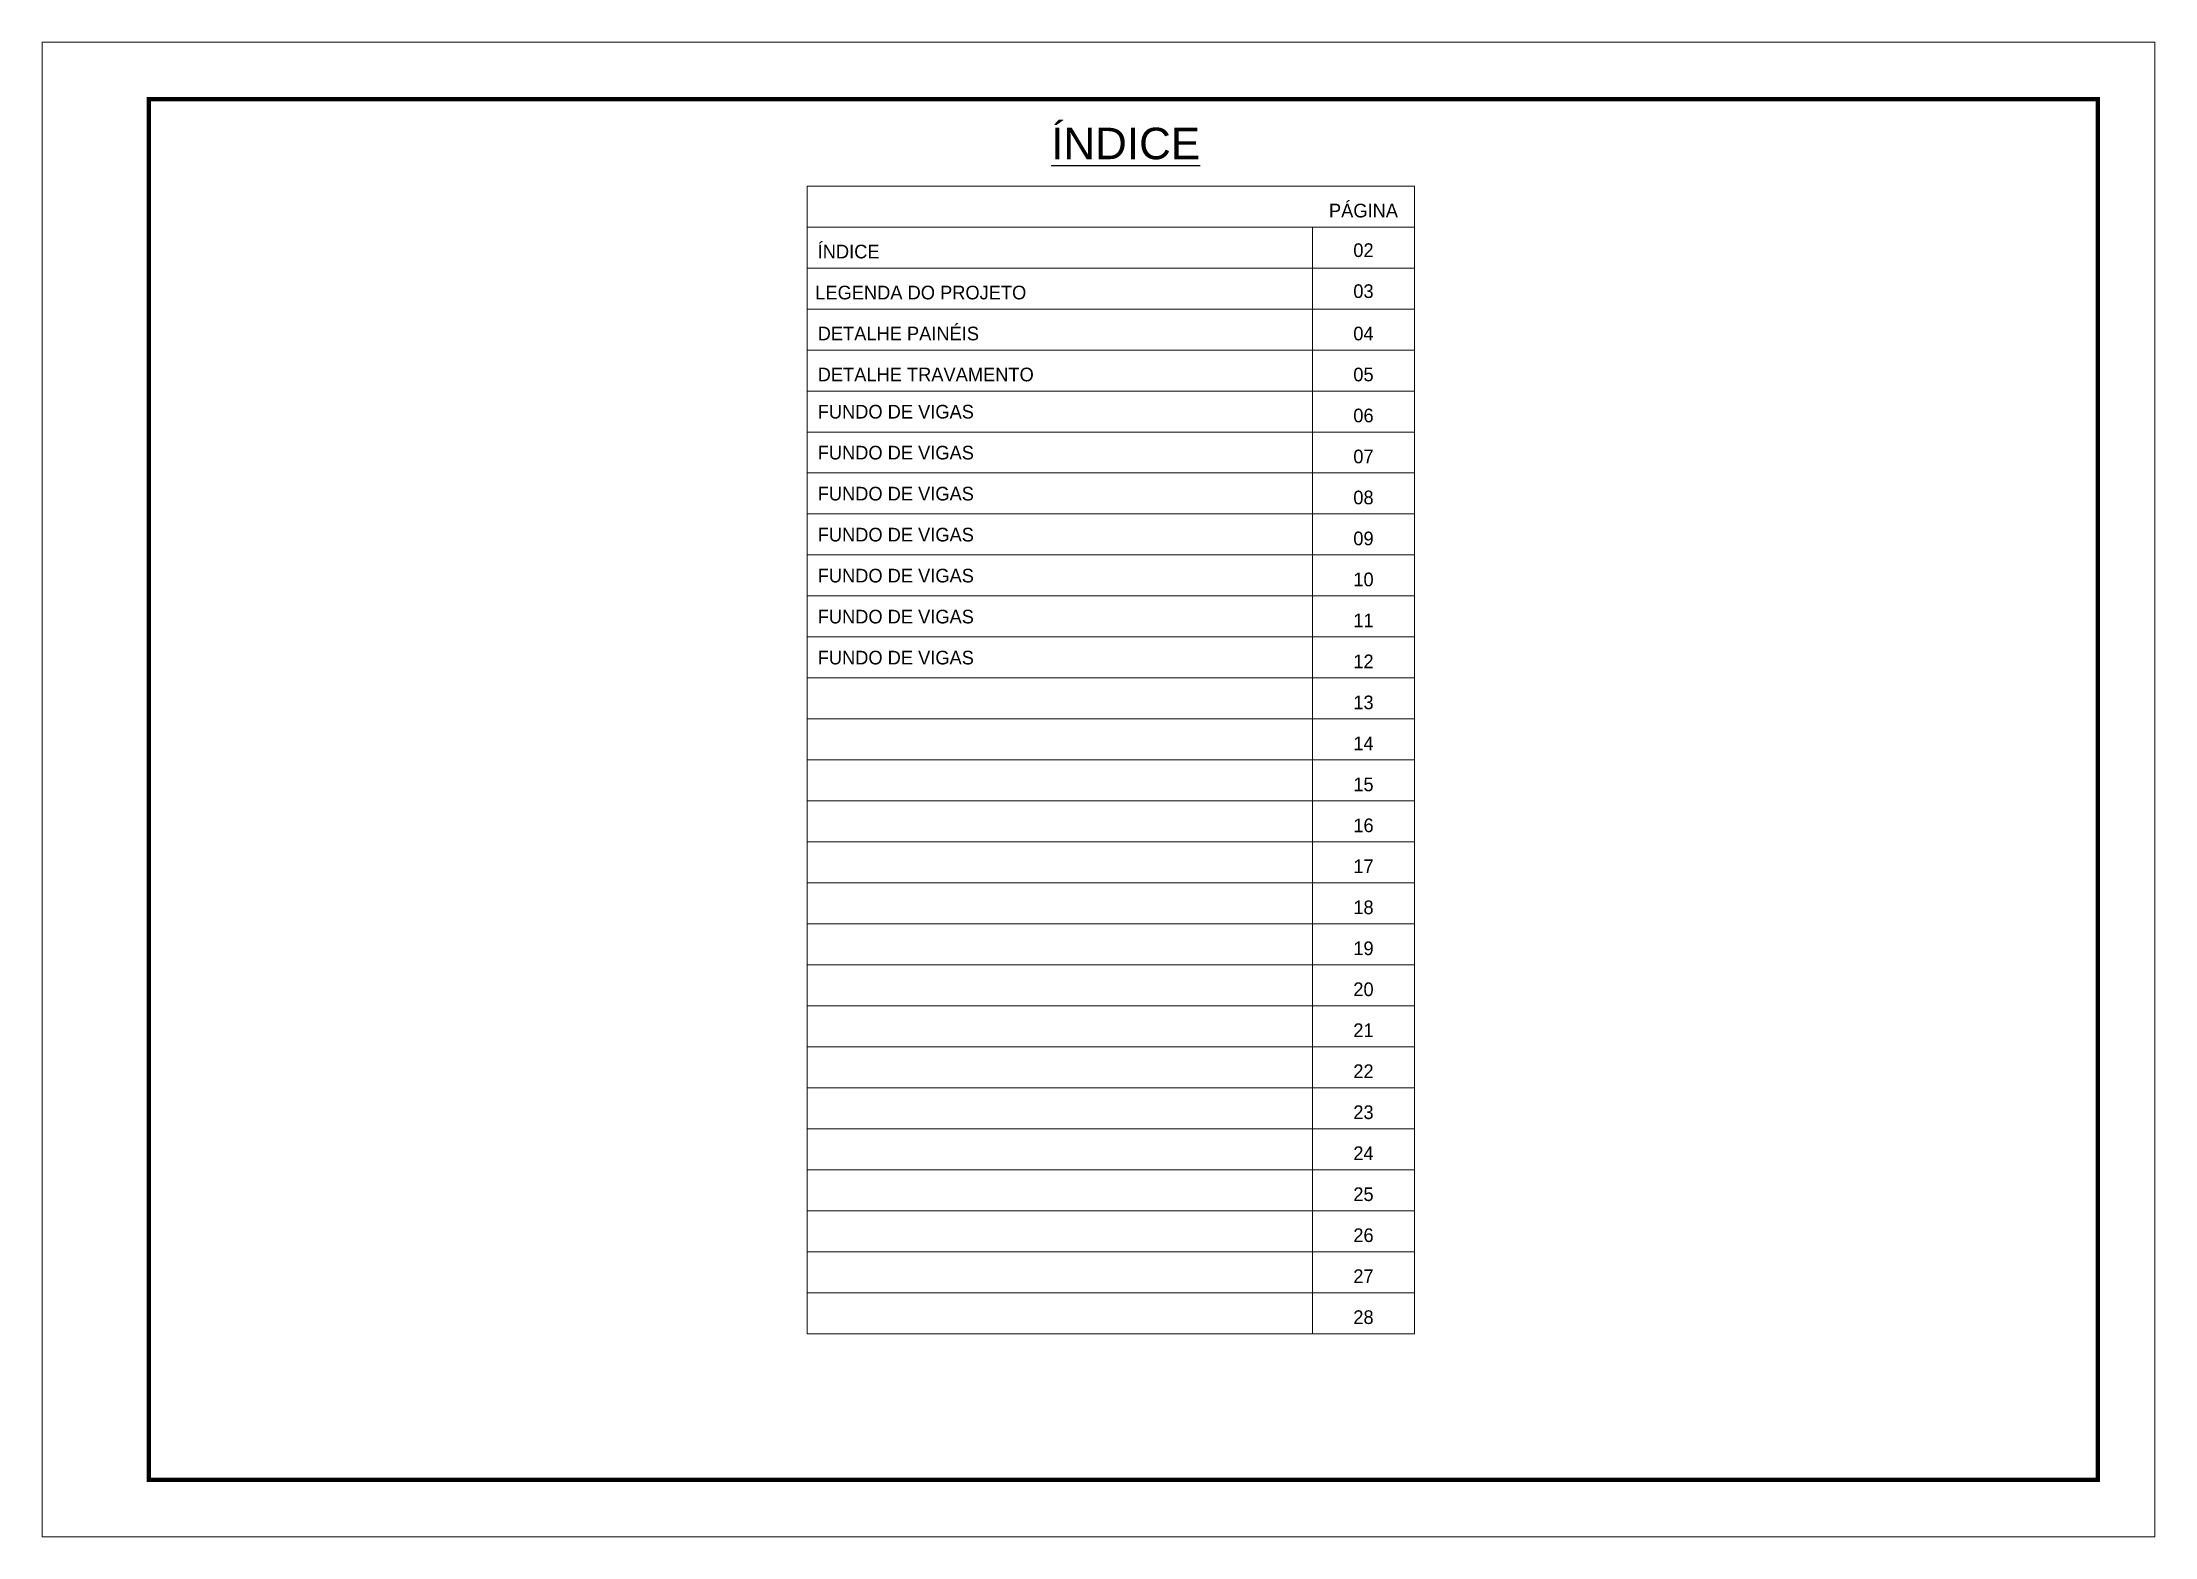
# Model space of a CAD drawing. Extents: x 3171 to 9452, y -2838 to 6252.
# Drawn here: x 4756 to 6241, y 5202 to 6252 of the extents above; entities that cross this region are included whole.
import ezdxf
from ezdxf.enums import TextEntityAlignment as Align

# ---------------------------------------------------------------- set-up
doc = ezdxf.new("R2010")
doc.units = 0
doc.layers.add('CARIMBO', color=255, linetype='Continuous', lineweight=9)
doc.layers.add('Folhas', color=255, linetype='Continuous', lineweight=9)
doc.styles.add('ARIAL', font='arial.ttf')
doc.styles.add('Tecnologia', font='')
doc.styles.get('Tecnologia').set_extended_font_data('Forgotten Futurist')

msp = doc.modelspace()

# ---------------------------------------------------------------- texts
at = {"color": 0, "linetype": 'Continuous', "ltscale": 5, "style": 'ARIAL'}
msp.add_text('%%UÍNDICE', height=22.118, dxfattribs=at).set_placement((5517.77, 6170.17), align=Align.CENTER)
at = {"layer": 'CARIMBO', "style": 'Tecnologia'}
for s, p in [('PÁGINA', (5684.95, 6129.29)), ('02', (5684.95, 6101.46)), ('03', (5684.95, 6072.66)), ('04', (5684.95, 6042.9)), ('05', (5684.95, 6014.1)), ('06', (5684.95, 5985.31)), ('07', (5684.95, 5956.51)), ('08', (5684.95, 5927.71)), ('09', (5684.95, 5898.92)), ('10', (5684.95, 5870.12)), ('11', (5684.95, 5841.32)), ('12', (5684.95, 5812.53)), ('13', (5684.95, 5783.73)), ('14', (5684.95, 5754.94)), ('15', (5684.95, 5726.14)), ('16', (5684.95, 5697.34)), ('17', (5684.95, 5668.55)), ('18', (5684.95, 5639.75)), ('19', (5684.95, 5610.95)), ('20', (5684.95, 5582.16)), ('21', (5684.95, 5553.36)), ('22', (5684.95, 5524.57)), ('23', (5684.95, 5495.77)), ('24', (5684.95, 5466.97)), ('25', (5684.95, 5438.18)), ('26', (5684.95, 5409.38)), ('27', (5684.95, 5380.58)), ('28', (5684.95, 5351.79))]:
    msp.add_text(s, height=9.599, dxfattribs=at).set_placement(p, align=Align.CENTER)
for s, height, p in [('ÍNDICE', 9.599, (5301.28, 6100.49)), ('LEGENDA DO PROJETO', 9.5987, (5299.57, 6071.69)), ('DETALHE PAINÉIS', 9.5987, (5301.28, 6042.9)), ('DETALHE TRAVAMENTO', 9.5987, (5301.28, 6014.1)), ('FUNDO DE VIGAS', 9.5987, (5301.28, 5987.98)), ('FUNDO DE VIGAS', 9.5987, (5301.28, 5959.19)), ('FUNDO DE VIGAS', 9.5987, (5301.28, 5930.39)), ('FUNDO DE VIGAS', 9.5987, (5301.28, 5901.59)), ('FUNDO DE VIGAS', 9.5987, (5301.28, 5872.8)), ('FUNDO DE VIGAS', 9.5987, (5301.28, 5844)), ('FUNDO DE VIGAS', 9.5987, (5301.28, 5815.2))]:
    msp.add_text(s, height=height, dxfattribs=at).set_placement(p)

# ---------------------------------------------------------------- linework, layer by layer
at = {"layer": 'CARIMBO'}
for p, q in [((5293.78, 6151.28), (5720.86, 6151.28)), ((5293.78, 6151.28), (5720.86, 6151.28)), ((5293.78, 6151.28), (5293.78, 5344.98)), ((5720.86, 6151.28), (5720.86, 5344.98)), ((5293.78, 6122.48), (5720.86, 6122.48)), ((5293.78, 6122.48), (5720.86, 6122.48)), ((5293.78, 6122.48), (5720.86, 6122.48)), ((5649.04, 6122.48), (5649.04, 5344.98)), ((5293.78, 6093.68), (5720.86, 6093.68)), ((5293.78, 6064.89), (5720.86, 6064.89)), ((5293.78, 6036.09), (5720.86, 6036.09)), ((5293.78, 6007.29), (5720.86, 6007.29)), ((5293.78, 5978.5), (5720.86, 5978.5)), ((5293.78, 5949.7), (5720.86, 5949.7)), ((5293.78, 5920.91), (5720.86, 5920.91)), ((5293.78, 5892.11), (5720.86, 5892.11)), ((5293.78, 5863.31), (5720.86, 5863.31)), ((5293.78, 5834.52), (5720.86, 5834.52)), ((5293.78, 5805.72), (5720.86, 5805.72)), ((5293.78, 5776.92), (5720.86, 5776.92)), ((5293.78, 5748.13), (5720.86, 5748.13)), ((5293.78, 5719.33), (5720.86, 5719.33)), ((5293.78, 5690.54), (5720.86, 5690.54)), ((5293.78, 5661.74), (5720.86, 5661.74)), ((5293.78, 5632.94), (5720.86, 5632.94)), ((5293.78, 5604.15), (5720.86, 5604.15)), ((5293.78, 5575.35), (5720.86, 5575.35)), ((5293.78, 5546.55), (5720.86, 5546.55)), ((5293.78, 5517.76), (5720.86, 5517.76)), ((5293.78, 5488.96), (5720.86, 5488.96)), ((5293.78, 5460.17), (5720.86, 5460.17)), ((5293.78, 5431.37), (5720.86, 5431.37)), ((5293.78, 5402.57), (5720.86, 5402.57)), ((5293.78, 5373.78), (5720.86, 5373.78)), ((5293.78, 5344.98), (5720.86, 5344.98))]:
    msp.add_line(p, q, dxfattribs=at)
at = {"layer": 'Folhas'}
msp.add_lwpolyline([(4756.19, 5202.32), (6241.19, 5202.32), (6241.19, 6252.32), (4756.19, 6252.32)], close=True, dxfattribs=at)
at = {"layer": 'Folhas', "color": 30, "const_width": 3}
msp.add_lwpolyline([(4831.19, 5242.32), (6201.19, 5242.32), (6201.19, 6212.32), (4831.19, 6212.32)], close=True, dxfattribs=at)

msp.set_redraw_order([(e.dxf.handle, doc.entitydb.next_handle()) for e in msp.query("TEXT MTEXT ATTDEF DIMENSION ARC_DIMENSION")])  # texts and dimensions are drawn at this point

doc.saveas('drawing.dxf')
